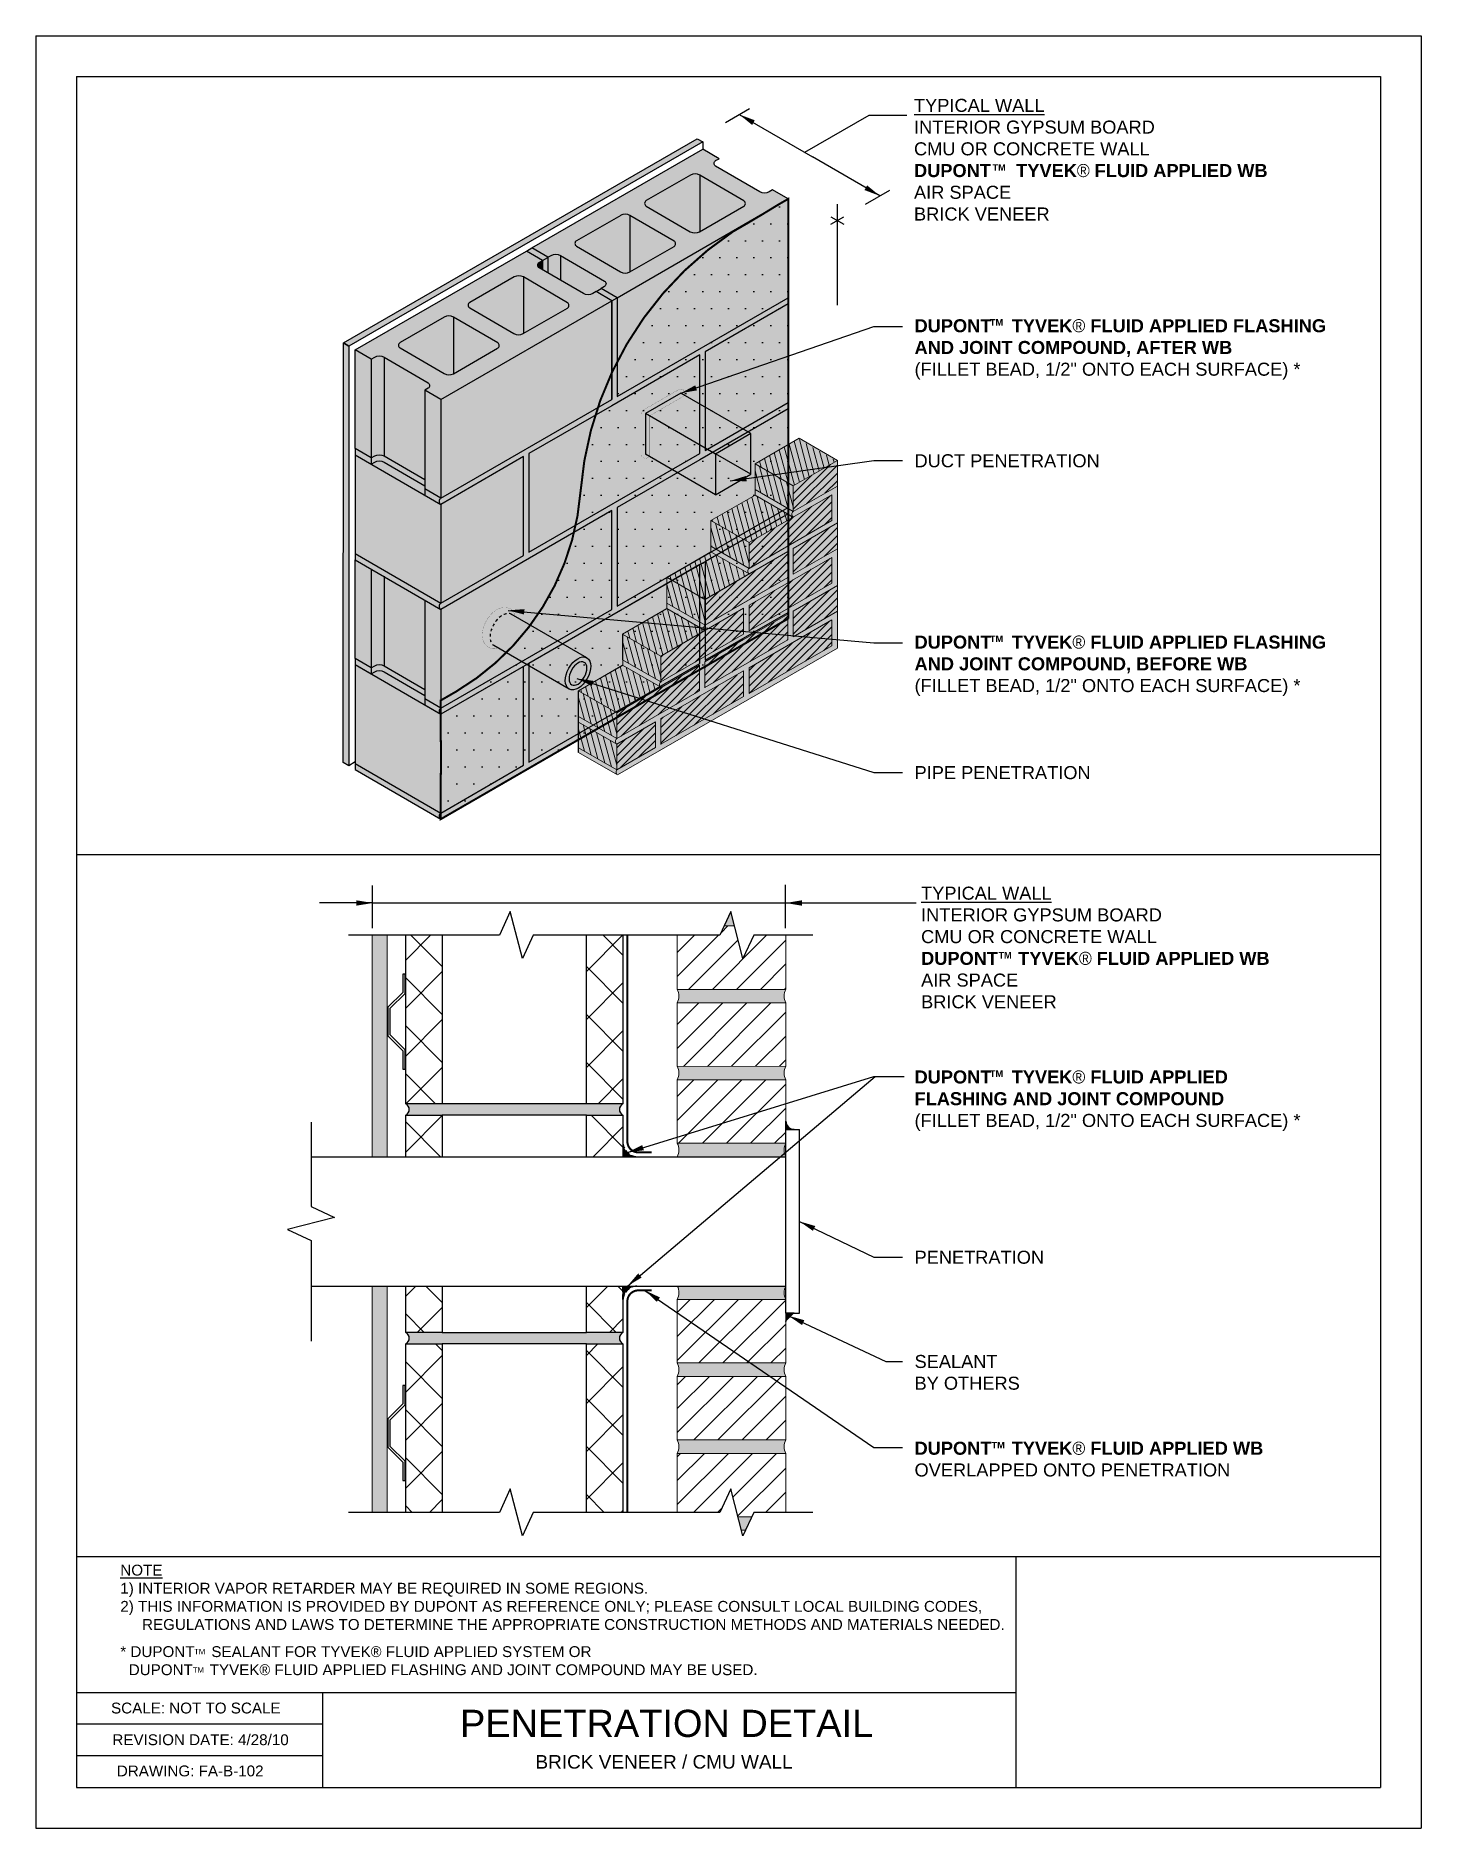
# Model space of a CAD drawing. Extents: x 398.6 to 449.6, y 59.2 to 125.2.
import ezdxf

# ---------------------------------------------------------------- set-up
doc = ezdxf.new("R2010")
doc.units = 0
doc.header["$LTSCALE"] = 1.5
doc.header["$MEASUREMENT"] = 0
doc.linetypes.add('DASHED2', pattern=[0.375, 0.25, -0.125])
for name, color, linetype in [('8x11-ttb$0$B', 5, 'CONTINUOUS'), ('CMU', 250, 'CONTINUOUS'), ('SEALANT', 250, 'CONTINUOUS'), ('STRUCTURE', 250, 'CONTINUOUS'), ('TEXT', 7, 'CONTINUOUS'), ('Tyvek FA Flashing and Joint Treatment', 150, 'DASHED2'), ('Tyvek FA WB', 10, 'DASHED2')]:
    doc.layers.add(name, color=color, linetype=linetype)
doc.layers.add('brick', color=250, linetype='CONTINUOUS', lineweight=5)
doc.layers.add('Gyp Board', color=250, linetype='CONTINUOUS', lineweight=20)
doc.layers.add('grout', color=7, linetype='CONTINUOUS', true_color=0xdedede)
doc.layers.add('VIEWPORT', color=7, linetype='CONTINUOUS', plot=False)
doc.styles.add('DETAILS', font='sanss___.ttf', dxfattribs={"height": 1})
doc.dimstyles.new('TYVEKDETAILS', dxfattribs={"dimscale": 6, "dimtxt": 1.5, "dimasz": 0.1, "dimexe": 0.75, "dimexo": 0.75, "dimgap": 0.75, "dimtad": 0, "dimtih": 1, "dimtoh": 1, "dimdec": 4, "dimzin": 0, "dimdsep": 46, "dimlunit": 4, "dimtxsty": 'DETAILS', "dimcen": 0.0625, "dimadec": 0, "dimazin": 0, "dimtfac": 1, "dimtdec": 4, "dimtofl": 0, "dimtmove": 0, "dimatfit": 3, "dimfxl": 1, "dimfrac": 2, "dimtolj": 1, "dimtzin": 0, "dimarcsym": 0})
pattern_1 = [(45, (-10.05216, 16.68313), (-0.1435869, 0.1435869), [])]
pattern_2 = [(37.5, (-19.46986, -1.122), (-0.009449, 0.28902357), [0, -0.228, 0, -0.255, 0, -0.24375]), (7.5, (-19.46986, -1.122), (0.2654665, 0.4233219), [0, -0.123, 0, -0.2055, 0, -0.07875]), (327.5, (-19.65436, -1.122), (0.46712128, 0.00084886), [0, -0.075, 0, -0.27, 0, -0.3525]), (317.5, (-19.65436, -1.122), (0.450919, 0.13165133), [0, -0.0375, 0, -0.177, 0, -0.2025])]
pattern_3 = [(45, (-19.46986, -1.122), (-0.4419417, 0.4419417), [])]

msp = doc.modelspace()

# ---------------------------------------------------------------- texts
at = {"layer": 'TEXT', "attachment_point": 4, "style": 'DETAILS'}
for s, insert, char_height in [('{\\fArial|b0|i0|c0|p34;\\LTYPICAL WALL\\P}INTERIOR GYPSUM BOARD\\PCMU OR CONCRETE WALL\\P{\\fArial|b1|i0|c0|p34;DUPONT     TYVEK\\fSymbol|b0|i0|c2|p18;â \\fArial|b1|i0|c0|p34;FLUID APPLIED WB}\\P{\\fArial|b0|i0|c0|p34;AIR SPACE\\PBRICK VENEER}', (430.909, 120.6), 0.48), ('{\\fSansSerif|b1|i0|c2|p2;TM}', (433.803, 120.315), 0.24), ('{\\fSansSerif|b1|i0|c2|p2;TM}', (433.706, 114.611), 0.24), ('{\\fSansSerif|b1|i0|c2|p2;TM}', (433.706, 102.959), 0.24), ('{\\fArial|b0|i0|c0|p34;\\LTYPICAL WALL\\P}INTERIOR GYPSUM BOARD\\PCMU OR CONCRETE WALL\\P{\\fArial|b1|i0|c0|p34;DUPONT    TYVEK\\fSymbol|b0|i0|c2|p18;â \\fArial|b1|i0|c0|p34;FLUID APPLIED WB}\\P{\\fArial|b0|i0|c0|p34;AIR SPACE\\PBRICK VENEER}', (431.17, 91.59), 0.48), ('{\\fSansSerif|b1|i0|c2|p2;TM}', (434.019, 91.305), 0.24), ('{\\fSansSerif|b1|i0|c2|p2;TM}', (433.706, 86.948), 0.24), ('{\\fSansSerif|b1|i0|c2|p2;TM}', (433.767, 73.267), 0.24)]:
    msp.add_mtext(s, dxfattribs=dict(at, insert=insert, char_height=char_height))
at = {"layer": 'TEXT', "attachment_point": 1, "style": 'DETAILS'}
for s, insert, char_height, width in [('\\A1;{\\fSansSerif|b1|i0|c2|p2;DUPONT    TYVEK\\A0;\\fSymbol|b0|i0|c2|p18;â\\A1;\\fSansSerif|b1|i0|c2|p2; FLUID APPLIED FLASHING AND JOINT COMPOUND, AFTER WB\\P}(FILLET BEAD, 1/2" ONTO EACH SURFACE) *', (430.929, 114.729), 0.48, 15.3942), ('DUCT PENETRATION', (430.929, 109.757), 0.48, 12.59974), ('\\A1;{\\fSansSerif|b1|i0|c2|p2;DUPONT    TYVEK\\A0;\\fSymbol|b0|i0|c2|p18;â\\A1;\\fSansSerif|b1|i0|c2|p2; FLUID APPLIED FLASHING AND JOINT COMPOUND, BEFORE WB\\P}(FILLET BEAD, 1/2" ONTO EACH SURFACE) *', (430.929, 103.079), 0.48, 15.3942), ('PIPE PENETRATION', (430.929, 98.273), 0.48, 12.59974), ('\\A1;{\\fSansSerif|b1|i0|c2|p2;DUPONT    TYVEK\\A0;\\fSymbol|b0|i0|c2|p18;â\\A1;\\fSansSerif|b1|i0|c2|p2; FLUID APPLIED FLASHING AND JOINT COMPOUND\\P}(FILLET BEAD, 1/2" ONTO EACH SURFACE) *', (430.929, 87.066), 0.48, 13.908), ('PENETRATION', (430.929, 80.427), 0.48, 12.59974), ('SEALANT \\PBY OTHERS', (430.929, 76.589), 0.48, 12.59974), ('\\A1;{\\fSansSerif|b1|i0|c2|p2;DUPONT    TYVEK\\A0;\\fSymbol|b0|i0|c2|p18;â\\A1;\\fSansSerif|b1|i0|c2|p2; FLUID APPLIED WB} OVERLAPPED ONTO PENETRATION', (430.929, 73.394), 0.48, 13.60144), ('{\\LNOTE\\P}1) INTERIOR VAPOR RETARDER MAY BE REQUIRED IN SOME REGIONS.\\P\\pi-0.8,l0.8;2) THIS INFORMATION IS PROVIDED BY DUPONT AS REFERENCE ONLY; PLEASE CONSULT LOCAL BUILDING CODES, REGULATIONS AND LAWS TO DETERMINE THE APPROPRIATE CONSTRUCTION METHODS AND MATERIALS NEEDED.{\\H0.5x;\\P\\P\\pi0,l0;}* DUPONT    SEALANT FOR TYVEK{\\fSymbol|b0|i0|c2|p18;â} FLUID APPLIED SYSTEM OR \\P\\pi-0.4,l0.4;  DUPONT    TYVEK{\\fSymbol|b0|i0|c2|p18;â} FLUID APPLIED FLASHING AND JOINT COMPOUND MAY BE USED.', (401.689, 68.865, 0), 0.4, 32.9497), ('TM', (404.409, 65.767, 0), 0.2, 16.62), ('TM', (404.361, 65.089, 0), 0.2, 16.62), ('\\pi-0.066668,l0.066668,t0.2;SCALE: NOT TO SCALE', (401.348, 63.787), 0.4, 32.52903), ('\\pi5.0546;PENETRATION DETAIL \\P\\pi7.8317;{\\H0.5x;BRICK VENEER / CMU WALL}', (409.141, 63.523), 1, 24.89242), ('\\pi-0.066668,l0.066668,t0.2;DRAWING: FA-B-102', (401.561, 61.471), 0.4, 32.52903)]:
    msp.add_mtext(s, dxfattribs=dict(at, insert=insert, char_height=char_height, width=width))

# ---------------------------------------------------------------- blocks, each defined once
blk = doc.blocks.new('CMU 4')
at = {"layer": 'CMU', "true_color": 0x999999}
h = blk.add_hatch(color=253, dxfattribs=at)
h.paths.add_polyline_path([(-10.695, -5.301), (-12.32, -4.355), (-12.32, -6.432), (-10.696, -5.498, 0.57666)])
h.paths.add_polyline_path([(-8.385, -2.079), (-8.385, -2.992), (-7.539, -3.485, 0.268504), (-7.197, -3.486), (-7.072, -3.414), (-6.888, -3.293), (-6.762, -3.221, 0.57666), (-6.762, -3.024)], flags=17)
h.paths.add_polyline_path([(-4.2, -1.551), (-5.825, -0.605), (-5.825, -2.682), (-4.201, -1.748, 0.57666)], flags=16)
h.paths.add_polyline_path([(0, 0), (-0.577, 0.336), (-0.702, 0.264, -0.268504), (-1.043, 0.265), (-2.671, 1.213, -0.576476), (-2.67, 1.41), (-2.545, 1.482), (-3.142, 1.83), (-9.441, -1.806), (-8.851, -2.15), (-8.727, -2.078, -0.268652), (-8.385, -2.079), (-6.762, -3.024, -0.57666), (-6.762, -3.221), (-6.888, -3.293), (-6.298, -3.636)])
h.paths.add_polyline_path([(-3.594, 0.877), (-5.228, -0.063, 0.576476), (-5.229, -0.26), (-3.603, -1.207, 0.276491), (-3.253, -1.202), (-3.253, 0.877, 0.268652)], flags=16)
h.paths.add_polyline_path([(-4.201, -1.748), (-5.83, -2.685, -0.268504), (-6.171, -2.684), (-7.795, -1.738, -0.576476), (-7.795, -1.541), (-6.167, -0.604, -0.268652), (-5.825, -0.605), (-4.2, -1.551, -0.57666)], flags=16)
h.paths.add_polyline_path([(-13.383, -7.043), (-13.257, -6.971, 0.57666), (-13.257, -6.774), (-14.88, -5.829), (-14.88, -9.465), (-13.383, -10.337)])
h.paths.add_polyline_path([(-13.383, -14.77), (-14.88, -13.898), (-14.88, -17.192), (-13.383, -18.064)])
h.paths.add_polyline_path([(-12.794, -15.114), (-13.383, -14.77), (-13.383, -18.407), (-12.794, -18.75)])
h.paths.add_polyline_path([(-15.347, -13.627), (-15.936, -13.284), (-15.936, -16.92), (-15.347, -17.263)])
h.paths.add_polyline_path([(-15.347, -5.9), (-15.936, -5.556), (-15.936, -9.193), (-15.347, -9.536)])
h.paths.add_polyline_path([(-12.794, -7.386), (-13.383, -7.043), (-13.383, -10.679), (-12.794, -11.023)])
h.paths.add_polyline_path([(-12.794, -11.25), (-15.936, -9.42), (-15.936, -13.056), (-12.794, -14.886)])
edge = h.paths.add_edge_path()
edge.add_line((-9.748, -2.873), (-9.748, -4.953))
edge.add_line((-9.748, -4.953), (-8.127, -4.021))
edge.add_arc((-8.184, -3.922), 0.114, 299.90308, 419.61865)
edge.add_line((-8.126, -3.824), (-9.747, -2.874))
edge.add_arc((-9.919, -3.168), 0.341, 59.61865, 59.78437)
at = {"layer": 'CMU', "true_color": 0xf7f7f7}
h = blk.add_hatch(color=7, dxfattribs=at)
h.paths.add_polyline_path([(-6.495, -3.75), (-7.072, -3.414), (-7.197, -3.486, -0.268504), (-7.539, -3.485), (-9.166, -2.537, -0.576476), (-9.165, -2.34), (-9.04, -2.268), (-9.638, -1.92), (-15.936, -5.556), (-15.347, -5.9), (-15.222, -5.828, -0.268652), (-14.88, -5.829), (-13.257, -6.774, -0.57666), (-13.257, -6.971), (-13.383, -7.043), (-12.794, -7.386)])
h.paths.add_polyline_path([(-12.325, -6.435, -0.268504), (-12.666, -6.434), (-14.29, -5.488, -0.576476), (-14.29, -5.291), (-12.662, -4.354, -0.268652), (-12.32, -4.355), (-10.695, -5.301, -0.57666), (-10.696, -5.498)], flags=16)
h.paths.add_polyline_path([(-11.724, -4.01, -0.576476), (-11.723, -3.813), (-10.09, -2.873, -0.269428), (-9.747, -2.874), (-8.126, -3.824, -0.575697), (-8.127, -4.021), (-9.757, -4.958, -0.268504), (-10.098, -4.957)], flags=16)
h.paths.add_polyline_path([(0, 0), (-0.577, 0.336), (-0.702, 0.264, -0.268504), (-1.043, 0.265), (-2.671, 1.213, -0.576476), (-2.67, 1.41), (-2.545, 1.482), (-3.142, 1.83), (-9.441, -1.806), (-8.851, -2.15), (-8.727, -2.078, -0.268652), (-8.385, -2.079), (-6.762, -3.024, -0.57666), (-6.762, -3.221), (-6.888, -3.293), (-6.298, -3.636)])
h.paths.add_polyline_path([(-6.171, -2.684), (-7.795, -1.738, -0.576476), (-7.795, -1.541), (-6.167, -0.604, -0.268652), (-5.825, -0.605), (-4.2, -1.551, -0.57666), (-4.201, -1.748), (-5.83, -2.685, -0.268504)], flags=16)
h.paths.add_polyline_path([(-5.229, -0.26, -0.576476), (-5.228, -0.063), (-3.594, 0.877, -0.269428), (-3.252, 0.876), (-1.631, -0.074, -0.575697), (-1.632, -0.271), (-3.261, -1.208, -0.268504), (-3.603, -1.207)], flags=16)
at = {"layer": 'CMU'}
h = blk.add_hatch(color=254, dxfattribs=at)
h.paths.add_polyline_path([(-9.748, -2.873, 0.268652), (-10.09, -2.873), (-11.723, -3.813, 0.576476), (-11.724, -4.01), (-10.098, -4.957, 0.276491), (-9.748, -4.952)])
h.paths.add_polyline_path([(-12.32, -4.355, 0.268652), (-12.662, -4.354), (-14.29, -5.291, 0.576476), (-14.29, -5.488), (-12.666, -6.434, 0.272464), (-12.32, -6.432)])
h.paths.add_polyline_path([(-5.825, -0.605, 0.268652), (-6.167, -0.604), (-7.795, -1.541, 0.576476), (-7.795, -1.738), (-6.171, -2.684, 0.272464), (-5.825, -2.682)])
h.paths.add_polyline_path([(-3.253, 0.877, 0.268652), (-3.594, 0.877), (-5.228, -0.063, 0.576476), (-5.229, -0.26), (-3.603, -1.207, 0.276491), (-3.253, -1.202)])
h.paths.add_polyline_path([(-14.88, -5.829, 0.268652), (-15.222, -5.828), (-15.347, -5.9), (-15.347, -9.536), (-15.222, -9.464, -0.268652), (-14.88, -9.465)])
h.paths.add_polyline_path([(-14.88, -13.898), (-15.347, -13.627), (-15.347, -17.263), (-15.222, -17.192, -0.268652), (-14.88, -17.192)])
at = {"layer": 'CMU', "true_color": 0xdedede}
h = blk.add_hatch(color=254, dxfattribs=at)
h.paths.add_polyline_path([(0, -3.636), (0, 0), (-6.298, -3.636), (-6.298, -7.273)])
h.paths.add_polyline_path([(-6.495, -3.75), (-12.794, -7.386), (-12.794, -11.023), (-6.495, -7.386)])
h.paths.add_polyline_path([(-3.248, -9.375), (-3.248, -5.739), (-6.495, -7.614), (-9.546, -9.375), (-9.546, -13.011)])
h.paths.add_polyline_path([(0, -3.864), (-3.051, -5.625), (-3.051, -9.261), (0, -7.5)])
h.paths.add_polyline_path([(0, -7.727), (-3.248, -9.602), (-6.298, -11.364), (-6.298, -15), (0, -11.364)])
h.paths.add_polyline_path([(-6.495, -15.114), (-6.495, -11.477), (-12.794, -15.114), (-12.794, -18.75)])
h.paths.add_polyline_path([(-9.743, -9.489), (-12.794, -11.25), (-12.794, -14.886), (-9.743, -13.125)])
at = {"layer": 'CMU', "true_color": 0x8f8f8f}
h = blk.add_hatch(color=252, dxfattribs=at)
h.paths.add_polyline_path([(-6.888, -3.293), (-6.888, -3.521), (-6.495, -3.75), (-6.298, -3.636)])
h.paths.add_polyline_path([(-6.888, -3.293), (-7.072, -3.414), (-6.888, -3.521)])
h.paths.add_polyline_path([(-8.851, -2.15), (-9.441, -1.806), (-9.441, -2.035), (-9.04, -2.268), (-8.851, -2.159)])
h.paths.add_polyline_path([(-9.441, -1.806), (-9.638, -1.92), (-9.441, -2.035)])
h = blk.add_hatch(color=252, dxfattribs=at)
h.paths.add_polyline_path([(-8.851, -2.159), (-9.04, -2.268), (-9.04, -2.61), (-8.851, -2.72)])
h.paths.add_polyline_path([(-15.936, -13.056), (-15.936, -13.284), (-12.794, -15.114, -0.507813), (-12.794, -14.886)])
at = {"layer": 'CMU'}
h = blk.add_hatch(color=254, dxfattribs=at)
h.paths.add_polyline_path([(-8.385, -2.079, 0.268652), (-8.727, -2.078), (-8.851, -2.15), (-8.851, -2.72), (-8.385, -2.992)])
h.paths.add_polyline_path([(-14.88, -9.692, 0.268652), (-15.222, -9.692), (-15.347, -9.763), (-13.383, -10.907), (-13.383, -10.679), (-13.383, -10.564)])
at = {"layer": 'CMU', "true_color": 0x999999}
for points in [[(-9.04, -2.268), (-9.165, -2.34, 0.576476), (-9.166, -2.537), (-9.04, -2.61)], [(-15.936, -20.784), (-12.794, -22.614), (-12.794, -18.977), (-13.383, -18.634), (-15.936, -17.147)]]:
    blk.add_hatch(color=253, dxfattribs=at).paths.add_polyline_path(points)
at = {"layer": 'CMU', "true_color": 0x8f8f8f}
h = blk.add_hatch(color=252, dxfattribs=at)
h.paths.add_polyline_path([(-6.495, -15.341), (0, -11.591), (0, -11.364), (-6.298, -15), (-6.298, -11.364), (-3.248, -9.602), (0, -7.727), (0, -7.5), (-3.051, -9.261), (-3.051, -5.625), (0, -3.864), (0, -3.636), (-6.298, -7.273), (-6.298, -3.636), (-6.495, -3.75), (-6.495, -7.386), (-12.794, -11.023, 0.507813), (-12.794, -11.25), (-9.743, -9.489), (-9.743, -13.125), (-12.794, -14.886, 0.507813), (-12.794, -15.114), (-6.495, -11.477), (-6.495, -15.114), (-12.794, -18.75, 0.507813), (-12.794, -18.977)])
h.paths.add_polyline_path([(-9.546, -13.011), (-9.546, -9.375), (-6.495, -7.614), (-3.248, -5.739), (-3.248, -9.375)], flags=16)
h = blk.add_hatch(color=252, dxfattribs=at)
h.paths.add_polyline_path([(-13.383, -18.407), (-13.383, -18.634), (-12.768, -18.992, -0.574844), (-12.794, -18.75)])
h.paths.add_polyline_path([(-14.88, -17.192, 0.268652), (-15.222, -17.192), (-15.347, -17.263), (-15.347, -17.482), (-15.222, -17.411, -0.268652), (-14.88, -17.411), (-13.383, -18.284), (-13.383, -18.064)])
h.paths.add_polyline_path([(-15.347, -17.263), (-15.936, -16.92), (-15.936, -17.147), (-15.347, -17.49)])
h.paths.add_polyline_path([(-15.347, -9.763), (-15.347, -9.536), (-15.936, -9.193), (-15.936, -9.42)])
h.paths.add_polyline_path([(-14.88, -9.692), (-13.383, -10.564), (-13.383, -10.337), (-14.88, -9.465, 0.268652), (-15.222, -9.464), (-15.347, -9.536), (-15.347, -9.763), (-15.222, -9.692, -0.268652)])
h.paths.add_polyline_path([(-13.383, -10.679), (-13.383, -10.907), (-12.768, -11.265, -0.574844), (-12.794, -11.023)])
at = {"layer": 'CMU', "true_color": 0xdedede}
h = blk.add_hatch(color=254, dxfattribs=at)
h.paths.add_polyline_path([(0, -15.227), (0, -11.591), (-3.051, -13.352), (-3.051, -16.989)])
h.paths.add_polyline_path([(-3.248, -17.102), (-3.248, -13.466), (-6.495, -15.341), (-9.546, -17.102), (-9.546, -20.739)])
h.paths.add_polyline_path([(-9.743, -17.216), (-12.794, -18.977), (-12.794, -22.614), (-9.743, -20.852)])
h.paths.add_polyline_path([(-14.88, -17.411, 0.268652), (-15.222, -17.411), (-15.347, -17.482), (-15.347, -17.49), (-13.383, -18.634), (-13.383, -18.407), (-13.383, -18.284)])
at = {"layer": 'CMU', "true_color": 0x8f8f8f}
h = blk.add_hatch(color=252, dxfattribs=at)
h.paths.add_polyline_path([(-6.298, -19.091), (-3.248, -17.33), (0, -15.455), (0, -15.227), (-3.051, -16.989), (-3.051, -13.352), (-3.248, -13.466), (-3.248, -17.102), (-9.546, -20.739), (-9.546, -17.102), (-9.743, -17.216), (-9.743, -20.852), (-12.794, -22.614, 0.507813), (-12.794, -22.841)])
h.paths.add_polyline_path([(-12.794, -22.841, -0.507813), (-12.794, -22.614), (-15.936, -20.784), (-15.936, -21.011)])
at = {"layer": 'CMU'}
for p, q in [((-9.441, -1.806), (-3.142, 1.83)), ((-2.545, 1.482), (-3.142, 1.83)), ((-3.594, 0.877), (-5.228, -0.063)), ((-1.631, -0.074), (-3.252, 0.876)), ((-6.298, -3.636), (0, 0)), ((0, 0), (-0.577, 0.336)), ((-6.167, -0.604), (-7.795, -1.541)), ((-4.2, -1.551), (-5.825, -0.605)), ((-5.229, -0.26), (-3.603, -1.207)), ((-3.261, -1.208), (-1.632, -0.271)), ((-15.936, -5.556), (-9.638, -1.92)), ((-9.04, -2.268), (-9.638, -1.92)), ((-8.851, -2.15), (-9.441, -1.806)), ((-7.795, -1.738), (-6.171, -2.684)), ((-5.83, -2.685), (-4.201, -1.748)), ((-10.09, -2.873), (-11.723, -3.813)), ((-8.126, -3.824), (-9.747, -2.874)), ((-6.298, -3.636), (-6.888, -3.293)), ((-12.794, -7.386), (-6.495, -3.75)), ((-6.495, -3.75), (-7.072, -3.414)), ((-6.495, -3.75), (-6.298, -3.636)), ((-6.495, -7.386), (-6.495, -3.75)), ((-6.298, -7.273), (0, -3.636)), ((-6.298, -3.636), (-6.298, -7.273)), ((-6.298, -7.273), (0, -3.636)), ((0, -3.864), (-3.051, -5.625)), ((-12.662, -4.354), (-14.29, -5.291)), ((-10.695, -5.301), (-12.32, -4.355)), ((-11.724, -4.01), (-10.098, -4.957)), ((-9.757, -4.958), (-8.127, -4.021)), ((-15.347, -5.9), (-15.936, -5.556)), ((-14.29, -5.488), (-12.666, -6.434)), ((-12.325, -6.435), (-10.696, -5.498)), ((-3.248, -5.739), (-6.495, -7.614)), ((-3.248, -9.375), (-3.248, -5.739)), ((-3.051, -5.625), (-3.051, -9.261)), ((-12.794, -7.386), (-13.383, -7.043)), ((-12.794, -11.023), (-6.495, -7.386)), ((0, -7.727), (-3.248, -9.602)), ((-3.051, -9.261), (0, -7.5)), ((-15.347, -9.536), (-15.936, -9.193)), ((-9.743, -13.125), (-9.743, -9.489)), ((-9.546, -9.375), (-9.546, -13.011)), ((-9.546, -13.011), (-3.248, -9.375)), ((-3.248, -9.602), (-6.298, -11.364)), ((-12.794, -11.023), (-13.383, -10.679)), ((-6.495, -11.477), (-12.794, -15.114)), ((-6.495, -15.114), (-6.495, -11.477)), ((0, -11.591), (-6.495, -15.341)), ((-6.298, -11.364), (-6.298, -15)), ((-6.298, -15), (0, -11.364)), ((0, -11.591), (-3.051, -13.352)), ((0, -11.364), (0, -11.591)), ((-12.794, -14.886), (-9.743, -13.125)), ((-3.248, -13.466), (-6.495, -15.341)), ((-3.248, -17.102), (-3.248, -13.466)), ((-3.051, -13.352), (-3.051, -16.989)), ((-12.794, -18.75), (-6.495, -15.114)), ((-6.495, -15.341), (-12.794, -18.977)), ((0, -15.455), (-3.248, -17.33)), ((-3.051, -16.989), (0, -15.227)), ((-15.347, -17.263), (-15.936, -16.92)), ((-9.546, -17.102), (-9.546, -20.739)), ((-9.546, -20.739), (-3.248, -17.102)), ((-9.743, -20.852), (-9.743, -17.216)), ((-3.248, -17.33), (-6.298, -19.091)), ((-12.794, -18.75), (-13.383, -18.407)), ((-6.298, -19.091), (-12.794, -22.841)), ((-12.794, -22.614), (-9.743, -20.852))]:
    blk.add_line(p, q, dxfattribs=at)
for points in [[(-0.577, 0.336), (-0.702, 0.264, -0.268504), (-1.043, 0.265), (-2.671, 1.213, -0.576476), (-2.67, 1.41), (-2.545, 1.482)], [(-7.072, -3.414), (-7.197, -3.486, -0.268504), (-7.539, -3.485), (-9.166, -2.537, -0.576476), (-9.165, -2.34), (-9.04, -2.268)], [(-8.851, -2.15), (-8.727, -2.078, -0.268652), (-8.385, -2.079), (-6.762, -3.024, -0.57666), (-6.762, -3.221), (-6.888, -3.293)], [(-15.347, -5.9), (-15.222, -5.828, -0.268652), (-14.88, -5.829), (-13.257, -6.774, -0.57666), (-13.257, -6.971), (-13.383, -7.043)], [(-15.347, -9.536), (-15.222, -9.464, -0.268652), (-14.88, -9.465), (-13.383, -10.337)], [(-15.347, -9.763), (-15.222, -9.692, -0.268652), (-14.88, -9.692), (-13.383, -10.564)], [(-15.347, -17.263), (-15.222, -17.192, -0.268652), (-14.88, -17.192), (-13.383, -18.064)], [(-15.347, -17.482), (-15.222, -17.411, -0.268652), (-14.88, -17.411), (-13.383, -18.284)]]:
    blk.add_lwpolyline(points, format="xyb", dxfattribs=at)
for points in [[(-3.253, 0.877), (-3.253, -1.203)], [(-6.298, -3.636), (0, 0)], [(0, 0), (0, -3.636)], [(-5.825, -0.605), (-5.825, -2.682)], [(-9.638, -1.92), (-9.441, -1.806)], [(-9.04, -2.268), (-8.851, -2.159)], [(-9.04, -2.268), (-9.04, -2.61)], [(-8.851, -2.15), (-8.851, -2.72)], [(-8.385, -2.079), (-8.385, -2.992)], [(-9.748, -2.873), (-9.748, -4.953)], [(-7.072, -3.414), (-6.888, -3.293)], [(-6.495, -3.75), (-6.495, -7.386)], [(-6.298, -3.636), (-6.298, -7.273)], [(0, -3.636), (0, -11.591)], [(-12.32, -4.355), (-12.32, -6.432)], [(-15.936, -9.193), (-15.936, -5.556)], [(-15.347, -5.9), (-15.347, -9.536)], [(-14.88, -5.829), (-14.88, -9.465)], [(-13.383, -7.043), (-13.383, -10.679)], [(-12.794, -7.386), (-12.794, -11.023)], [(-6.495, -7.614), (-9.546, -9.375)], [(-15.936, -9.193), (-15.936, -13.284)], [(-15.936, -9.42), (-12.794, -11.25)], [(-15.347, -9.536), (-15.347, -9.763)], [(-9.743, -9.489), (-12.794, -11.25)], [(-13.383, -10.679), (-13.383, -10.907)], [(-12.794, -11.25), (-12.794, -14.886)], [(0, -11.364), (0, -15.455)], [(-15.936, -13.056), (-12.794, -14.886)], [(-15.936, -13.284), (-12.794, -15.114)], [(-15.936, -16.92), (-15.936, -13.284)], [(-15.347, -13.627), (-15.347, -17.263)], [(-14.88, -13.886), (-14.88, -17.192)], [(-13.383, -14.77), (-13.383, -18.407)], [(-12.794, -15.114), (-12.794, -18.75)], [(-12.794, -15.114), (-12.794, -18.75)], [(-6.495, -15.341), (-9.546, -17.102)], [(-15.936, -16.92), (-15.936, -21.011)], [(-15.936, -16.92), (-15.936, -17.147)], [(-15.936, -17.147), (-12.794, -18.977)], [(-15.936, -17.147), (-15.347, -17.49)], [(-15.347, -17.263), (-15.347, -17.49)], [(-9.743, -17.216), (-12.794, -18.977)], [(-13.383, -18.407), (-13.383, -18.634)], [(-13.383, -18.634), (-12.794, -18.977)], [(-12.794, -18.977), (-12.794, -22.614)], [(-15.936, -20.784), (-12.794, -22.614)], [(-15.936, -21.011), (-12.794, -22.841)]]:
    blk.add_lwpolyline(points, dxfattribs=at)
for centre, radius, start, end in [((-3.424, 0.582), 0.341, 59.61865, 119.93468), ((-5.997, -0.899), 0.341, 59.78437, 119.93468), ((-5.171, -0.162), 0.114, 119.93468, 239.78437), ((-1.689, -0.172), 0.114, 299.90308, 59.61865), ((-3.431, -0.912), 0.341, 239.78437, 299.90308), ((-7.738, -1.64), 0.114, 119.93468, 239.78437), ((-4.257, -1.649), 0.114, 299.90308, 59.78437), ((-9.919, -3.168), 0.341, 59.61865, 119.93468), ((-6, -2.389), 0.341, 239.78437, 299.90308), ((-11.667, -3.912), 0.114, 119.93468, 239.78437), ((-8.184, -3.922), 0.114, 299.90308, 59.61865), ((-12.492, -4.649), 0.341, 59.78437, 119.93468), ((-9.927, -4.662), 0.341, 239.78437, 299.90308), ((-14.233, -5.39), 0.114, 119.93468, 239.78437), ((-10.752, -5.399), 0.114, 299.90308, 59.78437), ((-12.495, -6.139), 0.341, 239.78437, 299.90308), ((-12.711, -11.136), 0.141, 126.1559, 233.8441), ((-12.711, -15), 0.141, 126.1559, 233.8441), ((-12.711, -18.864), 0.141, 126.1559, 233.8441), ((-12.711, -22.727), 0.141, 126.1559, 233.8441)]:
    blk.add_arc(centre, radius, start, end, dxfattribs=at)
blk = doc.blocks.new('brick 1')
at = {"layer": 'brick'}
blk.add_hatch(color=15, dxfattribs=at).paths.add_polyline_path([(-9.529, -3.842), (-9.527, -1.574), (-7.902, -0.639), (-7.902, 0.511), (-6.278, 1.448), (-6.28, 2.604), (-4.656, 3.539), (-4.656, 4.693), (-3.029, 5.632), (-3.031, 6.784), (-1.407, 7.722), (0, 6.91), (0, 0), (-8.092, -4.672)])
h = blk.add_hatch(dxfattribs=at)
h.set_pattern_fill('ANSI31', color=256, scale=1.6245, angle=60, style=0)
h.set_pattern_definition([(105, (-10.08827, 16.66229), (-0.1961433, -0.0525564), [])])
h.paths.add_polyline_path([(-0.036, 6.889), (-1.443, 7.702), (-3.026, 6.788), (-1.619, 5.976)])
h = blk.add_hatch(dxfattribs=at)
h.set_pattern_fill('ANSI31', color=256, scale=1.6245, angle=60, style=0)
h.set_pattern_definition([(105, (-168.14683, 0.67638), (-0.19614331, -0.05255644), [])])
h.paths.add_polyline_path([(-1.625, 5.972), (-3.031, 6.784), (-3.031, 5.837), (-1.625, 5.025)])
h = blk.add_hatch(dxfattribs=at)
h.set_pattern_fill('ANSI31', color=256, scale=1.6245, style=0)
h.set_pattern_definition(pattern_1)
h.paths.add_polyline_path([(0, 5.963), (0, 6.91), (-1.625, 5.972), (-1.625, 5.025)])
h = blk.add_hatch(dxfattribs=at)
h.set_pattern_fill('ANSI31', color=256, scale=1.6245, angle=60, style=0)
h.set_pattern_definition([(105, (-10.09523, 16.65819), (-0.1961433, -0.0525564), [])])
h.paths.add_polyline_path([(-1.626, 4.818), (-3.033, 5.63), (-4.657, 4.692), (-3.25, 3.88)])
h = blk.add_hatch(dxfattribs=at)
h.set_pattern_fill('ANSI31', color=256, scale=1.6245, style=0)
h.set_pattern_definition(pattern_1)
h.paths.add_polyline_path([(-0.203, 4.692), (-0.203, 5.639), (-3.249, 3.881), (-3.249, 2.933)])
h = blk.add_hatch(dxfattribs=at)
h.set_pattern_fill('ANSI31', color=256, scale=1.6245, angle=60, style=0)
h.set_pattern_definition([(105, (-169.77133, -1.41522), (-0.19614331, -0.05255644), [])])
h.paths.add_polyline_path([(-3.249, 3.881), (-4.656, 4.693), (-4.656, 3.745), (-3.249, 2.933)])
h = blk.add_hatch(dxfattribs=at)
h.set_pattern_fill('ANSI31', color=256, scale=1.6245, style=0)
h.set_pattern_definition(pattern_1)
h.paths.add_polyline_path([(0, 3.658), (0, 4.606), (-1.625, 3.668), (-1.625, 2.72)])
h = blk.add_hatch(dxfattribs=at)
h.set_pattern_fill('ANSI31', color=256, scale=1.6245, angle=60, style=0)
h.set_pattern_definition([(105, (-10.09606, 16.66079), (-0.1961433, -0.0525564), [])])
h.paths.add_polyline_path([(-3.251, 2.732), (-4.658, 3.544), (-6.282, 2.606), (-4.876, 1.794)])
h = blk.add_hatch(dxfattribs=at)
h.set_pattern_fill('ANSI31', color=256, scale=1.6245, style=0)
h.set_pattern_definition(pattern_1)
h.paths.add_polyline_path([(-1.828, 2.603), (-1.828, 3.551), (-4.874, 1.792), (-4.874, 0.844)])
h = blk.add_hatch(dxfattribs=at)
h.set_pattern_fill('ANSI31', color=256, scale=1.6245, style=0)
h.set_pattern_definition(pattern_1)
h.paths.add_polyline_path([(-0.203, 2.39), (-0.203, 3.338), (-3.249, 1.579), (-3.249, 0.632)])
h = blk.add_hatch(dxfattribs=at)
h.set_pattern_fill('ANSI31', color=256, scale=1.6245, angle=60, style=0)
h.set_pattern_definition([(105, (-171.39583, -3.50681), (-0.19614331, -0.05255644), [])])
h.paths.add_polyline_path([(-4.874, 1.789), (-6.28, 2.601), (-6.28, 1.654), (-4.874, 0.841)])
h = blk.add_hatch(dxfattribs=at)
h.set_pattern_fill('ANSI31', color=256, scale=1.6245, style=0)
h.set_pattern_definition(pattern_1)
h.paths.add_polyline_path([(0, 1.354), (0, 2.301), (-1.625, 1.363), (-1.625, 0.416)])
h = blk.add_hatch(dxfattribs=at)
h.set_pattern_fill('ANSI31', color=256, scale=1.6245, angle=60, style=0)
h.set_pattern_definition([(105, (-10.09502, 16.66131), (-0.1961433, -0.0525564), [])])
h.paths.add_polyline_path([(-4.875, 0.641), (-6.281, 1.453), (-7.906, 0.515), (-6.499, -0.297)])
h = blk.add_hatch(dxfattribs=at)
h.set_pattern_fill('ANSI31', color=256, scale=1.6245, style=0)
h.set_pattern_definition(pattern_1)
h.paths.add_polyline_path([(-3.452, 0.514), (-3.452, 1.462), (-6.498, -0.297), (-6.498, -1.244)])
h = blk.add_hatch(dxfattribs=at)
h.set_pattern_fill('ANSI31', color=256, scale=1.6245, style=0)
h.set_pattern_definition(pattern_1)
h.paths.add_polyline_path([(-1.828, 0.299), (-1.828, 1.246), (-4.874, -0.512), (-4.874, -1.46)])
h = blk.add_hatch(dxfattribs=at)
h.set_pattern_fill('ANSI31', color=256, scale=1.6245, style=0)
h.set_pattern_definition(pattern_1)
h.paths.add_polyline_path([(-0.203, 0.086), (-0.203, 1.033), (-3.249, -0.725), (-3.249, -1.673)])
h = blk.add_hatch(dxfattribs=at)
h.set_pattern_fill('ANSI31', color=256, scale=1.6245, angle=60, style=0)
h.set_pattern_definition([(105, (-173.02033, -5.5954), (-0.19614331, -0.05255644), [])])
h.paths.add_polyline_path([(-6.498, -0.3), (-7.905, 0.513), (-7.905, -0.435), (-6.498, -1.247)])
h = blk.add_hatch(dxfattribs=at)
h.set_pattern_fill('ANSI31', color=256, scale=1.6245, angle=60, style=0)
h.set_pattern_definition([(105, (-10.0929, 16.66321), (-0.1961433, -0.0525564), [])])
h.paths.add_polyline_path([(-6.494, -1.444), (-7.901, -0.632), (-9.526, -1.57), (-8.119, -2.382)])
h = blk.add_hatch(dxfattribs=at)
h.set_pattern_fill('ANSI31', color=256, scale=1.6245, style=0)
h.set_pattern_definition(pattern_1)
h.paths.add_polyline_path([(-5.077, -1.574), (-5.077, -0.627), (-8.123, -2.385), (-8.123, -3.333)])
h = blk.add_hatch(dxfattribs=at)
h.set_pattern_fill('ANSI31', color=256, scale=1.6245, style=0)
h.set_pattern_definition(pattern_1)
h.paths.add_polyline_path([(-3.452, -1.79), (-3.452, -0.842), (-6.498, -2.601), (-6.498, -3.549)])
h = blk.add_hatch(dxfattribs=at)
h.set_pattern_fill('ANSI31', color=256, scale=1.6245, angle=60, style=0)
h.set_pattern_definition([(105, (-174.64483, -7.684), (-0.19614331, -0.05255644), [])])
h.paths.add_polyline_path([(-8.123, -2.388), (-9.529, -1.576), (-9.529, -2.524), (-8.123, -3.336)])
h = blk.add_hatch(dxfattribs=at)
h.set_pattern_fill('ANSI31', color=256, scale=1.6245, angle=60, style=0)
h.set_pattern_definition([(105, (-174.64743, -8.83319), (-0.19614331, -0.05255644), [])])
h.paths.add_polyline_path([(-8.125, -3.537), (-9.532, -2.725), (-9.532, -3.673), (-8.125, -4.485)])
h = blk.add_hatch(dxfattribs=at)
h.set_pattern_fill('ANSI31', color=256, scale=1.6245, style=0)
h.set_pattern_definition([(45, (13.91972, -44.0514), (-0.1435869, 0.1435869), [])])
h.paths.add_polyline_path([(-6.701, -3.666), (-8.123, -4.486), (-8.123, -3.539), (-6.701, -2.718)])
at = {"layer": 'grout'}
h = blk.add_hatch(color=256, dxfattribs=at)
h.paths.add_polyline_path([(-3.031, 5.837), (-3.031, 5.634), (-1.622, 4.82), (-1.625, 5.025)], flags=17)
edge = h.paths.add_edge_path()
edge.add_line((-0.203, 5.639), (-0.203, 4.692))
edge.add_line((-0.203, 4.692), (-3.249, 2.933))
edge.add_arc((-3.175, 2.831), 0.126, 126.19085, 226.83074)
edge.add_line((-3.261, 2.74), (-3.246, 2.731))
edge.add_line((-3.246, 2.731), (-1.828, 3.551))
edge.add_line((-1.828, 3.551), (-1.828, 3.548))
edge.add_line((-1.828, 3.548), (-1.825, 3.549))
edge.add_line((-1.825, 3.549), (-1.825, 2.601))
edge.add_line((-1.825, 2.601), (-1.826, 2.601))
edge.add_line((-1.826, 2.601), (-1.726, 2.459))
edge.add_line((-1.726, 2.459), (-1.625, 2.72))
edge.add_line((-1.625, 2.72), (-1.625, 3.668))
edge.add_line((-1.625, 3.668), (0, 4.606))
edge.add_line((0, 4.606), (0, 5.791))
edge.add_arc((13.099, 5.877), 13.099, 179.62541, 180.37459, ccw=False)
edge.add_line((0, 5.963), (-1.625, 5.025))
edge.add_line((-1.625, 5.025), (-1.622, 4.82))
edge.add_line((-1.622, 4.82), (-3.249, 3.881))
edge.add_line((-3.249, 3.881), (-0.203, 5.639))
for points in [[(-4.656, 3.745), (-4.656, 3.542), (-4.653, 3.541), (-3.261, 2.74, -0.469711), (-3.249, 2.933)], [(0, 3.658), (-1.625, 2.72), (-1.726, 2.459), (-0.203, 3.338), (-0.203, 2.39), (-1.634, 1.564), (-1.625, 1.363), (0, 2.301)], [(-3.452, 0.514), (-3.249, 0.632), (-3.249, 1.579), (-1.726, 2.459), (-1.828, 2.603), (-4.874, 0.844, 0.507429), (-4.874, 0.641), (-3.452, 1.462)], [(-6.498, -1.244, 0.55279), (-6.49, -1.445), (-5.077, -0.63), (-5.077, -1.577), (-4.874, -1.46), (-4.874, -0.512), (-1.828, 1.246), (-1.828, 0.299), (-1.625, 0.416), (-1.625, 1.363), (-1.634, 1.564), (-3.249, 0.632), (-3.452, 0.514)], [(-6.278, 1.657), (-6.278, 1.452), (-4.874, 0.641, -0.507429), (-4.874, 0.844), (-4.874, 0.844)], [(-9.529, -3.672), (-9.529, -3.842), (-8.092, -4.672, -0.507429), (-8.092, -4.469), (-8.123, -4.486)]]:
    blk.add_hatch(color=256, dxfattribs=at).paths.add_polyline_path(points)
h = blk.add_hatch(color=256, dxfattribs=at)
h.paths.add_polyline_path([(-4.874, -1.46), (-5.077, -1.577), (-6.507, -2.403), (-6.498, -2.601), (-3.452, -0.842), (-3.452, -1.79), (-6.498, -3.549), (-6.498, -3.752), (0, 0), (0, 0.203), (0, 1.151), (-0.009, 1.349), (-1.625, 0.416), (-1.828, 0.299)])
h.paths.add_polyline_path([(-0.203, 1.033), (-0.203, 0.086), (-3.249, -1.673), (-3.249, -0.725)], flags=16)
h = blk.add_hatch(color=256, dxfattribs=at)
h.paths.add_polyline_path([(-7.902, -0.434), (-7.902, -0.636), (-6.498, -1.447), (-6.492, -1.444, -0.536838), (-6.5, -1.246)])
h.paths.add_polyline_path([(-6.701, -2.718), (-6.701, -3.666), (-8.092, -4.469, 0.507429), (-8.092, -4.672), (-6.498, -3.752), (-6.498, -3.549), (-6.498, -2.601), (-6.507, -2.403), (-8.123, -3.336), (-8.123, -3.334), (-9.529, -2.52), (-9.529, -2.727), (-8.123, -3.539)])
at = {"layer": 'brick'}
blk.add_lwpolyline([(-9.529, -3.842), (-9.527, -1.574), (-7.902, -0.639), (-7.902, 0.511), (-6.278, 1.448), (-6.28, 2.604), (-4.656, 3.539), (-4.656, 4.693), (-3.029, 5.632), (-3.031, 6.784), (-1.407, 7.722), (0, 6.91), (0, 0), (-8.092, -4.672)], close=True, dxfattribs=at)
for points in [[(-3.031, 6.784), (-1.407, 7.722)], [(-1.407, 7.722), (0, 6.91), (-1.625, 5.972), (-3.031, 6.784), (-1.407, 7.722)], [(0, 6.91), (-1.407, 7.722)], [(-1.625, 5.972), (-3.031, 6.784)], [(-3.031, 6.784), (-3.031, 5.839), (-1.625, 5.025), (-1.625, 5.972)], [(-1.625, 5.972), (0, 6.91)], [(0, 6.91), (-1.625, 5.972)], [(0, 6.91), (0, 0)], [(-1.625, 5.972), (-1.625, 5.025), (0, 5.963)], [(-1.625, 5.025), (0, 5.963)], [(-3.031, 5.631), (-1.622, 4.82), (-3.249, 3.881), (-4.656, 4.693), (-3.031, 5.631)], [(-3.249, 3.881), (-0.203, 5.639)], [(-0.203, 5.639), (-0.203, 4.692), (-3.249, 2.933), (-3.249, 3.881), (-0.203, 5.639)], [(-1.625, 5.025), (-3.031, 5.837)], [(-1.622, 4.82), (-3.031, 5.634)], [(-0.203, 5.639), (-0.203, 4.692)], [(0, 4.809), (0, 4.809), (0, 5.756)], [(-3.249, 3.881), (-4.656, 4.693)], [(-4.656, 4.693), (-4.656, 3.747), (-3.249, 2.933)], [(-4.656, 4.693), (-4.656, 3.539)], [(-3.249, 2.933), (-0.203, 4.692)], [(-1.625, 3.668), (0, 4.606)], [(0, 3.658), (-1.625, 2.72), (-1.625, 3.668), (0, 4.606)], [(-4.653, 3.541), (-3.246, 2.731), (-4.871, 1.791), (-6.278, 2.603), (-4.653, 3.541)], [(-4.874, 1.792), (-1.828, 3.551)], [(-1.825, 3.549), (-1.825, 2.601), (-4.871, 0.843), (-4.871, 1.791), (-1.825, 3.549)], [(-3.249, 2.933), (-4.656, 3.745)], [(-3.249, 2.73), (-4.656, 3.542)], [(-3.249, 3.881), (-3.249, 2.933)], [(-0.203, 3.338), (-0.203, 2.39), (-3.249, 0.632), (-3.249, 1.579), (-0.203, 3.338)], [(-3.249, 1.579), (-0.203, 3.338)], [(-1.828, 3.551), (-1.828, 2.603)], [(-1.625, 3.668), (-1.625, 2.72)], [(-1.625, 2.72), (0, 3.658)], [(-0.203, 3.338), (-0.203, 2.39)], [(-4.874, 1.792), (-6.28, 2.604)], [(-6.278, 2.603), (-6.278, 1.657), (-4.871, 0.843)], [(-4.874, 0.844), (-1.828, 2.603)], [(-3.249, 0.632), (-0.203, 2.39)], [(-1.625, 1.363), (0, 2.301)], [(0, 1.354), (-1.625, 0.416), (-1.625, 1.363), (0, 2.301)], [(-6.28, 1.451), (-4.874, 0.641), (-6.498, -0.3), (-7.905, 0.513), (-6.28, 1.451)], [(-3.452, 1.462), (-3.452, 0.514), (-6.498, -1.244), (-6.498, -0.297), (-3.452, 1.462)], [(-4.874, 0.641), (-6.28, 1.454)], [(-4.874, 1.792), (-4.874, 0.844)], [(-3.452, 1.462), (-3.452, 0.514)], [(-3.249, 1.579), (-3.249, 0.632)], [(-1.625, 1.366), (-1.625, 0.416)], [(-4.874, -0.512), (-1.828, 1.246)], [(-1.828, 1.249), (-1.828, 0.302), (-4.874, -1.457), (-4.874, -0.509), (-1.828, 1.249)], [(-0.203, 1.033), (-0.203, 0.086), (-3.249, -1.673), (-3.249, -0.725), (-0.203, 1.033)], [(-1.828, 1.249), (-1.828, 0.299)], [(-0.203, 1.033), (-0.203, 0.086)], [(0, 0.203), (0, 1.151)], [(-8.092, -4.672), (0, 0)], [(-6.498, -0.297), (-7.905, 0.516)], [(-7.905, 0.513), (-7.905, -0.433), (-6.498, -1.247)], [(-6.498, -1.244), (-3.452, 0.514)], [(-4.874, -0.512), (-3.452, 0.311)], [(-7.905, -0.635), (-9.527, -1.574), (-8.123, -2.385), (-6.498, -1.447), (-7.905, -0.635)], [(-6.498, -1.244), (-7.905, -0.432)], [(-6.498, -1.447), (-7.905, -0.635)], [(-6.498, -0.297), (-6.498, -1.244)], [(-6.498, -0.297), (-6.498, -1.244)], [(-6.492, -1.45), (-5.077, -0.63)], [(-5.077, -0.63), (-5.077, -1.577)], [(-4.874, -0.509), (-4.874, -1.46)], [(-3.452, -0.839), (-3.452, -1.787), (-6.498, -3.546), (-6.498, -2.598), (-3.452, -0.839)], [(-6.498, -2.601), (-3.452, -0.842)], [(-6.498, -2.601), (-3.452, -0.842)], [(-3.249, -0.725), (-3.249, -1.673)], [(-3.249, -0.725), (-3.249, -1.673)], [(-9.529, -1.573), (-9.529, -3.842)], [(-8.123, -3.336), (-5.077, -1.577)], [(-8.123, -2.385), (-8.123, -3.336), (-9.528, -2.52)], [(-6.498, -2.601), (-6.498, -3.549)], [(-9.529, -2.727), (-9.529, -3.672), (-8.123, -4.486)], [(-8.123, -3.539), (-9.529, -2.727)], [(-6.701, -3.666), (-8.123, -4.486), (-8.123, -3.539), (-6.701, -2.718), (-6.701, -3.666)], [(-8.092, -4.672), (-9.529, -3.842)]]:
    blk.add_lwpolyline(points, dxfattribs=at)
for points in [[(0, 5.963, 0.006574), (0, 5.791, 0.617093)], [(-1.625, 5.028, 0.544614), (-1.619, 4.828)], [(-3.249, 2.936, 0.544614), (-3.243, 2.736)], [(-4.871, 0.846, 0.544614), (-4.865, 0.646)], [(-6.498, -1.244, 0.544614), (-6.492, -1.444)], [(-8.123, -3.333, 0.544614), (-8.117, -3.533)], [(-8.092, -4.469, 0.507429), (-8.092, -4.672)]]:
    blk.add_lwpolyline(points, format="xyb", dxfattribs=at)
blk = doc.blocks.new('Revsion Date')
at = {"layer": 'TEXT', "insert": (0, 0.203, 0), "char_height": 0.2, "width": 16.26452, "attachment_point": 1, "style": 'DETAILS'}
blk.add_mtext('\\pi-0.033334,l0.033334,t0.1;REVISION DATE: 4/28/10', dxfattribs=at)

# ---------------------------------------------------------------- hatches: boundary and pattern name
at = {"layer": 'brick'}
h = msp.add_hatch(dxfattribs=at)
h.set_pattern_fill('AR-SAND', color=256, scale=0.15, style=0)
h.set_pattern_definition(pattern_2)
h.paths.add_polyline_path([(424.178, 92.884), (424.152, 92.884), (423.922, 92.385), (424.306, 92.385)])
h.paths.add_polyline_path([(426.19, 89.552, -0.270406), (426.192, 90.052), (422.19, 90.05, -0.268745), (422.19, 89.552)])
h.paths.add_polyline_path([(426.19, 86.719, -0.270406), (426.192, 87.219), (422.19, 87.216, -0.268745), (422.19, 86.719)])
h.paths.add_polyline_path([(422.196, 84.383, -0.257205), (422.19, 83.887), (426.19, 83.887, -0.269576), (426.191, 84.385)])
h.paths.add_polyline_path([(426.19, 78.63, -0.269576), (426.191, 79.128), (422.195, 79.128, -0.258767), (422.19, 78.63)])
h.paths.add_polyline_path([(422.19, 76.294, -0.268745), (422.19, 75.796), (426.19, 75.796, -0.270406), (426.192, 76.296)])
h.paths.add_polyline_path([(422.19, 73.46, -0.268745), (422.19, 72.963), (426.19, 72.963, -0.270406), (426.192, 73.463)])
h.paths.add_polyline_path([(424.434, 70.628), (424.562, 70.131), (424.704, 70.131), (424.933, 70.629)])
h = msp.add_hatch(dxfattribs=at)
h.set_pattern_fill('_USER', color=256, scale=0.625, angle=45, style=0, pattern_type=0)
h.set_pattern_definition(pattern_3)
h.paths.add_polyline_path([(426.192, 90.052), (426.19, 92.046), (425.008, 92.046), (424.613, 91.19), (424.306, 92.385), (423.922, 92.385), (423.766, 92.046), (422.191, 92.046), (422.195, 90.05)])
h = msp.add_hatch(dxfattribs=at)
h.set_pattern_fill('_USER', color=256, scale=0.625, angle=45, style=0, pattern_type=0)
h.set_pattern_definition(pattern_3)
h.paths.add_polyline_path([(426.19, 89.552), (422.19, 89.552), (422.195, 87.216), (426.192, 87.219)])
h = msp.add_hatch(dxfattribs=at)
h.set_pattern_fill('_USER', color=256, scale=0.625, angle=45, style=0, pattern_type=0)
h.set_pattern_definition(pattern_3)
h.paths.add_polyline_path([(426.19, 86.719), (422.19, 86.719), (422.195, 84.383), (426.192, 84.385)])
h = msp.add_hatch(dxfattribs=at)
h.set_pattern_fill('_USER', color=256, scale=0.625, angle=45, style=0, pattern_type=0)
h.set_pattern_definition(pattern_3)
h.paths.add_polyline_path([(426.19, 78.63), (422.19, 78.63), (422.195, 76.294), (426.192, 76.296)])
h = msp.add_hatch(dxfattribs=at)
h.set_pattern_fill('_USER', color=256, scale=0.625, angle=45, style=0, pattern_type=0)
h.set_pattern_definition(pattern_3)
h.paths.add_polyline_path([(426.192, 73.463), (426.19, 75.796), (422.19, 75.796), (422.195, 73.46)])
h = msp.add_hatch(dxfattribs=at)
h.set_pattern_fill('_USER', color=256, scale=0.625, angle=45, style=0, pattern_type=0)
h.set_pattern_definition(pattern_3)
h.paths.add_polyline_path([(424.169, 71.664), (424.434, 70.628), (424.933, 70.629), (425.008, 70.79), (426.191, 70.79), (426.19, 72.963), (422.19, 72.963), (422.195, 70.79), (423.766, 70.79)])
at = {"layer": 'CMU'}
h = msp.add_hatch(dxfattribs=at)
h.set_pattern_fill('ANSI37', color=256, scale=10, style=0)
h.set_pattern_definition([(45, (-19.4699, -1.122), (-0.8838835, 0.8838835), []), (135, (-19.4699, -1.122), (-0.8838835, -0.8838835), [])])
h.paths.add_polyline_path([(420.195, 76.997), (418.848, 76.997), (418.848, 70.79), (420.195, 70.79)])
h.paths.add_polyline_path([(418.848, 77.418), (420.195, 77.418), (420.195, 79.128), (418.848, 79.128)])
h.paths.add_polyline_path([(413.543, 79.128), (412.195, 79.128), (412.195, 77.418), (413.543, 77.418)])
h.paths.add_polyline_path([(413.543, 76.997), (412.195, 76.997), (412.195, 70.79), (413.543, 70.79)])
h.paths.add_polyline_path([(412.195, 85.839), (413.543, 85.839), (413.543, 92.046), (412.195, 92.046)])
h.paths.add_polyline_path([(412.195, 85.418), (412.195, 83.887), (413.543, 83.887), (413.543, 85.418)])
h.paths.add_polyline_path([(418.848, 85.418), (418.848, 83.887), (420.195, 83.887), (420.195, 85.418)])
h.paths.add_polyline_path([(418.848, 85.839), (420.195, 85.839), (420.195, 92.046), (418.848, 92.046)])
h = msp.add_hatch(dxfattribs=at)
h.set_pattern_fill('AR-SAND', color=256, scale=0.15, style=0)
h.set_pattern_definition(pattern_2)
h.paths.add_polyline_path([(413.543, 77.418), (412.195, 77.418, -0.626567), (412.195, 76.997), (413.543, 76.997), (418.848, 76.997), (420.195, 76.997, -0.626567), (420.195, 77.418), (418.848, 77.418)])
h.paths.add_polyline_path([(418.848, 85.418), (420.195, 85.418, -0.626567), (420.195, 85.839), (418.848, 85.839), (413.543, 85.839), (412.195, 85.839, -0.626567), (412.195, 85.418), (413.543, 85.418)])
at = {"layer": 'Gyp Board'}
h = msp.add_hatch(dxfattribs=at)
h.set_pattern_fill('AR-SAND', color=256, scale=0.25, style=0)
h.set_pattern_definition([(37.5, (-19.46986, -0.5999), (-0.01574834, 0.48170594), [0, -0.38, 0, -0.425, 0, -0.40625]), (7.5, (-19.46986, -0.5999), (0.4424442, 0.7055365), [0, -0.205, 0, -0.3425, 0, -0.13125]), (327.5, (-19.77736, -0.5999), (0.77853547, 0.00141476), [0, -0.125, 0, -0.45, 0, -0.5875]), (317.5, (-19.77736, -0.5999), (0.7515317, 0.2194189), [0, -0.0625, 0, -0.295, 0, -0.3375])])
h.paths.add_polyline_path([(410.967, 83.887), (411.514, 83.887), (411.514, 92.046), (410.967, 92.046)])
h.paths.add_polyline_path([(411.514, 79.128), (410.967, 79.128), (410.967, 70.79), (411.514, 70.79)])
at = {"layer": 'SEALANT', "linetype": 'Continuous'}
h = msp.add_hatch(color=256, dxfattribs=at)
edge = h.paths.add_edge_path()
edge.add_line((426.503, 84.887), (426.191, 84.887))
edge.add_line((426.191, 84.887), (426.191, 85.199))
edge.add_arc((426.515, 85.211), 0.325, 182.16444, 267.83556)
h = msp.add_hatch(color=256, dxfattribs=at)
edge = h.paths.add_edge_path()
edge.add_line((426.503, 78.128), (426.191, 78.128))
edge.add_line((426.191, 78.128), (426.191, 77.816))
edge.add_arc((426.515, 77.804), 0.325, 92.16444, 177.83556, ccw=False)
at = {"layer": 'STRUCTURE'}
h = msp.add_hatch(dxfattribs=at)
h.set_pattern_fill('AR-SAND', color=256, scale=0.25, style=0)
h.set_pattern_definition([(37.5, (443.48644, 62.47136), (-0.0157483, 0.481706), [0, -0.38, 0, -0.425, 0, -0.40625]), (7.5, (443.48644, 62.47136), (0.442444, 0.7055365), [0, -0.205, 0, -0.3425, 0, -0.13125]), (327.5, (443.17894, 62.47136), (0.7785355, 0.0014148), [0, -0.125, 0, -0.45, 0, -0.5875]), (317.5, (443.17894, 62.47136), (0.7515317, 0.219419), [0, -0.0625, 0, -0.295, 0, -0.3375])])
h.paths.add_polyline_path([(410.105, 101.245), (410.105, 101.118), (410.105, 101.089), (410.105, 101.046)], flags=17)
h.paths.add_polyline_path([(409.902, 98.405), (410.105, 98.285), (410.105, 113.739), (409.905, 113.855)])
h.paths.add_polyline_path([(423.135, 121.262), (422.927, 121.373), (409.905, 113.855), (410.105, 113.739)])
h = msp.add_hatch(color=9, dxfattribs=at)
h.paths.add_polyline_path([(422.321, 112.006), (421.021, 111.256), (421.021, 111.255), (423.603, 109.765), (424.903, 110.516)])
h.paths.add_polyline_path([(421.021, 111.255), (421.021, 109.758), (423.603, 108.267), (423.603, 109.765)])
for color, points in [(252, [(424.903, 110.516), (423.606, 109.767), (424.903, 109.018)]), (253, [(423.606, 109.767), (423.603, 109.765), (423.603, 108.267), (424.903, 109.018)])]:
    msp.add_hatch(color=color, dxfattribs=at).paths.add_polyline_path(points)
h = msp.add_hatch(color=9, dxfattribs=at)
edge = h.paths.add_edge_path()
edge.add_ellipse((415.636, 103.362), major_axis=(-0.323, -0.577), ratio=0.587972, start_angle=179.54177, end_angle=359.55714)
edge.add_line((415.311, 102.787), (418.213, 101.111))
edge.add_ellipse((418.54, 101.685), major_axis=(-0.323, -0.577), ratio=0.587972, start_angle=179.54177, end_angle=359.52087, ccw=False)
edge.add_line((418.861, 102.263), (415.961, 103.937))
at = {"layer": 'STRUCTURE', "true_color": 0x8c8c8c}
h = msp.add_hatch(color=252, dxfattribs=at)
edge = h.paths.add_edge_path()
edge.add_ellipse((418.54, 101.685), major_axis=(-0.323, -0.577), ratio=0.587972, start_angle=0, end_angle=360)
edge = h.paths.add_edge_path(flags=16)
edge.add_ellipse((418.537, 101.68), major_axis=(-0.231, -0.413), ratio=0.567048, start_angle=0, end_angle=360, ccw=False)
at = {"layer": 'STRUCTURE'}
h = msp.add_hatch(color=252, dxfattribs=at)
edge = h.paths.add_edge_path()
edge.add_ellipse((418.537, 101.68), major_axis=(-0.231, -0.413), ratio=0.567048, start_angle=0, end_angle=360, ccw=False)
at = {"layer": 'Tyvek FA Flashing and Joint Treatment', "true_color": 0xfafafa}
msp.add_hatch(color=7, dxfattribs=at).paths.add_polyline_path([(421.171, 111.169), (422.471, 111.92), (422.471, 112.006, 0.577686), (422.246, 112.136), (420.996, 111.414, 0.267903), (420.871, 111.197), (420.871, 109.757, 0.57735), (421.096, 109.628), (421.171, 109.671)])
h = msp.add_hatch(color=7, dxfattribs=at)
edge = h.paths.add_edge_path(flags=17)
edge.add_ellipse((415.77, 103.285), major_axis=(-0.323, -0.577), ratio=0.587972, start_angle=179.54177, end_angle=359.52087, ccw=False)
edge.add_line((416.091, 103.863), (415.961, 103.937))
edge.add_ellipse((415.636, 103.362), major_axis=(-0.323, -0.577), ratio=0.587972, start_angle=179.54177, end_angle=359.55714)
edge.add_line((415.311, 102.787), (415.442, 102.711))
edge = h.paths.add_edge_path()
edge.add_ellipse((415.636, 103.362), major_axis=(-0.323, -0.577), ratio=0.587972, start_angle=179.54177, end_angle=359.55714, ccw=False)
edge.add_ellipse((415.636, 103.362), major_axis=(-0.323, -0.577), ratio=0.587972, start_angle=179.53624, end_angle=179.54177, ccw=False)
edge.add_line((415.962, 103.937), (416.229, 103.783))
edge.add_arc((415.843, 103.73), 0.389, 7.90917, 81.54365)
edge.add_line((415.9, 104.114), (415.891, 104.115))
edge.add_line((415.891, 104.115), (415.883, 104.116))
edge.add_line((415.883, 104.116), (415.876, 104.117))
edge.add_line((415.876, 104.117), (415.87, 104.118))
edge.add_line((415.87, 104.118), (415.864, 104.118))
edge.add_line((415.864, 104.118), (415.859, 104.118))
edge.add_line((415.859, 104.118), (415.854, 104.119))
edge.add_line((415.854, 104.119), (415.85, 104.119))
edge.add_line((415.85, 104.119), (415.843, 104.119))
edge.add_line((415.843, 104.119), (415.836, 104.119))
edge.add_line((415.836, 104.119), (415.824, 104.119))
edge.add_line((415.824, 104.119), (415.799, 104.118))
edge.add_line((415.799, 104.118), (415.774, 104.115))
edge.add_line((415.774, 104.115), (415.749, 104.111))
edge.add_line((415.749, 104.111), (415.725, 104.106))
edge.add_line((415.725, 104.106), (415.7, 104.099))
edge.add_line((415.7, 104.099), (415.676, 104.092))
edge.add_line((415.676, 104.092), (415.652, 104.083))
edge.add_line((415.652, 104.083), (415.628, 104.074))
edge.add_line((415.628, 104.074), (415.605, 104.063))
edge.add_line((415.605, 104.063), (415.581, 104.052))
edge.add_line((415.581, 104.052), (415.558, 104.039))
edge.add_line((415.558, 104.039), (415.535, 104.026))
edge.add_line((415.535, 104.026), (415.513, 104.011))
edge.add_line((415.513, 104.011), (415.491, 103.996))
edge.add_line((415.491, 103.996), (415.469, 103.98))
edge.add_line((415.469, 103.98), (415.447, 103.964))
edge.add_line((415.447, 103.964), (415.426, 103.946))
edge.add_line((415.426, 103.946), (415.405, 103.928))
edge.add_line((415.405, 103.928), (415.385, 103.909))
edge.add_line((415.385, 103.909), (415.365, 103.889))
edge.add_line((415.365, 103.889), (415.345, 103.869))
edge.add_line((415.345, 103.869), (415.325, 103.848))
edge.add_line((415.325, 103.848), (415.307, 103.827))
edge.add_line((415.307, 103.827), (415.288, 103.805))
edge.add_line((415.288, 103.805), (415.27, 103.782))
edge.add_line((415.27, 103.782), (415.253, 103.759))
edge.add_line((415.253, 103.759), (415.236, 103.735))
edge.add_line((415.236, 103.735), (415.219, 103.711))
edge.add_line((415.219, 103.711), (415.203, 103.687))
edge.add_line((415.203, 103.687), (415.188, 103.662))
edge.add_line((415.188, 103.662), (415.173, 103.637))
edge.add_line((415.173, 103.637), (415.158, 103.611))
edge.add_line((415.158, 103.611), (415.145, 103.585))
edge.add_line((415.145, 103.585), (415.132, 103.559))
edge.add_line((415.132, 103.559), (415.119, 103.532))
edge.add_line((415.119, 103.532), (415.107, 103.506))
edge.add_line((415.107, 103.506), (415.096, 103.479))
edge.add_line((415.096, 103.479), (415.086, 103.452))
edge.add_line((415.086, 103.452), (415.076, 103.424))
edge.add_line((415.076, 103.424), (415.067, 103.397))
edge.add_line((415.067, 103.397), (415.059, 103.37))
edge.add_line((415.059, 103.37), (415.051, 103.342))
edge.add_line((415.051, 103.342), (415.044, 103.315))
edge.add_line((415.044, 103.315), (415.038, 103.287))
edge.add_line((415.038, 103.287), (415.033, 103.26))
edge.add_line((415.033, 103.26), (415.028, 103.233))
edge.add_line((415.028, 103.233), (415.025, 103.205))
edge.add_line((415.025, 103.205), (415.022, 103.178))
edge.add_line((415.022, 103.178), (415.02, 103.151))
edge.add_line((415.02, 103.151), (415.018, 103.125))
edge.add_line((415.018, 103.125), (415.018, 103.098))
edge.add_line((415.018, 103.098), (415.019, 103.072))
edge.add_line((415.019, 103.072), (415.02, 103.045))
edge.add_line((415.02, 103.045), (415.023, 103.02))
edge.add_line((415.023, 103.02), (415.026, 102.994))
edge.add_line((415.026, 102.994), (415.03, 102.969))
edge.add_line((415.03, 102.969), (415.036, 102.944))
edge.add_line((415.036, 102.944), (415.042, 102.919))
edge.add_line((415.042, 102.919), (415.05, 102.895))
edge.add_line((415.05, 102.895), (415.054, 102.883))
edge.add_line((415.054, 102.883), (415.059, 102.871))
edge.add_line((415.059, 102.871), (415.061, 102.864))
edge.add_line((415.061, 102.864), (415.064, 102.857))
edge.add_line((415.064, 102.857), (415.068, 102.85))
edge.add_line((415.068, 102.85), (415.071, 102.842))
edge.add_line((415.071, 102.842), (415.075, 102.834))
edge.add_line((415.075, 102.834), (415.08, 102.825))
edge.add_line((415.08, 102.825), (415.085, 102.816))
edge.add_line((415.085, 102.816), (415.09, 102.806))
edge.add_arc((415.439, 103.002), 0.4, 209.34079, 291.2887)
edge.add_line((415.584, 102.629), (415.308, 102.788))
at = {"layer": 'Tyvek FA Flashing and Joint Treatment', "ltscale": 0.5}
h = msp.add_hatch(color=256, dxfattribs=at)
h.dxf.hatch_style = 1
h.paths.add_polyline_path([(420.195, 84.387), (420.195, 83.887), (420.706, 83.887, -0.358752)])
h = msp.add_hatch(color=256, dxfattribs=at)
h.dxf.hatch_style = 1
h.paths.add_polyline_path([(420.706, 79.128), (420.195, 79.128), (420.195, 78.628, -0.358752)])
at = {"layer": 'Tyvek FA WB', "true_color": 0x000000}
h = msp.add_hatch(dxfattribs=at)
h.set_pattern_fill('DOTS', color=18, scale=10, style=0)
h.set_pattern_definition([(0, (-79.04914, -3.6293), (0.3125, 0.625), [0, -0.625])])
edge = h.paths.add_edge_path()
edge.add_line((426.462, 103.717), (426.277, 119.158))
edge.add_line((426.277, 119.158), (425.94, 118.964))
edge.add_arc((402.392, 156.641), 44.431, 299.45752, 302.00467, ccw=False)
edge.add_arc((431.288, 107.395), 12.695, 123.71405, 175.59863)
edge.add_arc((406.952, 109.733), 11.758, 308.69662, 353.33876, ccw=False)
edge.add_line((414.303, 100.556), (413.483, 100.69))
edge.add_line((413.483, 100.69), (413.483, 99.752))
edge.add_arc((370.212, 98.627), 43.286, -1.4894, 1.4894, ccw=False)
edge.add_line((413.483, 97.502), (413.483, 96.317))
edge.add_line((413.483, 96.317), (426.462, 103.717))
at = {"layer": 'Tyvek FA WB', "true_color": 0xffffff}
h = msp.add_hatch(color=7, dxfattribs=at)
edge = h.paths.add_edge_path()
edge.add_line((426.277, 103.704), (426.277, 119.158))
edge.add_line((426.277, 119.158), (425.885, 118.932))
edge.add_arc((396.605, 166.268), 55.66, 299.77081, 301.73939, ccw=False)
edge.add_arc((431.288, 107.395), 12.695, 123.71405, 175.59863)
edge.add_arc((409.287, 109.089), 9.372, 300.52579, 355.59609, ccw=False)
edge.add_line((414.047, 101.015), (413.483, 100.69))
edge.add_line((413.483, 100.69), (413.483, 99.454))
edge.add_arc((387.978, 98.589), 25.52, -1.94163, 1.94163, ccw=False)
edge.add_line((413.483, 97.724), (413.483, 96.317))
edge.add_line((413.483, 96.317), (426.277, 103.704))

# ---------------------------------------------------------------- linework, layer by layer
at = {"layer": '8x11-ttb$0$B', "color": 7}
for p, q in [((400.08, 123.664), (400.08, 60.664)), ((400.08, 123.664), (448.08, 123.664)), ((448.08, 123.664), (448.08, 60.664)), ((448.08, 95.009), (400.08, 95.009)), ((400.08, 64.165), (434.657, 64.165)), ((400.08, 60.664), (448.08, 60.664))]:
    msp.add_line(p, q, dxfattribs=at)
for points in [[(448.08, 69.155), (400.08, 69.155)], [(434.657, 69.155), (434.657, 60.664)], [(409.133, 64.165), (409.133, 60.664)], [(409.133, 62.998), (400.08, 62.998)], [(409.133, 61.831), (400.08, 61.831)]]:
    msp.add_lwpolyline(points, dxfattribs=at)
at = {"layer": 'brick'}
for points in [[(424.178, 92.884), (424.152, 92.884)], [(426.192, 90.052), (422.195, 90.05), (422.191, 92.046)], [(423.922, 92.385), (424.306, 92.385)], [(423.922, 92.385), (424.306, 92.385)], [(426.192, 84.385), (422.195, 84.383), (422.19, 86.719), (426.19, 86.719), (426.192, 84.385)], [(422.195, 70.79), (422.19, 72.963), (426.19, 72.963), (426.191, 70.79)], [(424.933, 70.629), (424.434, 70.628)], [(424.562, 70.131), (424.704, 70.131)]]:
    msp.add_lwpolyline(points, dxfattribs=at)
for points in [[(426.19, 92.046), (426.192, 90.052, 0.270406), (426.19, 89.552), (426.19, 89.552)], [(426.192, 87.219), (422.195, 87.216), (422.19, 89.552), (426.19, 89.552), (426.192, 87.219, 0.270406), (426.19, 86.719, 0.907431), (426.19, 86.719, -0.193127)], [(422.19, 83.887), (426.19, 83.887, -0.269576), (426.191, 84.385), (422.195, 84.385, -0.258767), (422.19, 83.887, 5.260676)], [(422.19, 78.63), (426.19, 78.63, -0.269576), (426.191, 79.128), (422.195, 79.128, -0.258767), (422.19, 78.63, 5.260676)], [(426.192, 76.296), (422.195, 76.294), (422.19, 78.63), (426.19, 78.63), (426.192, 76.296, 0.270406), (426.19, 75.796, 0.907431), (426.19, 75.796, -0.193127)], [(426.192, 73.463), (422.195, 73.46), (422.19, 75.796), (426.19, 75.796), (426.192, 73.463, 0.270406), (426.19, 72.963, 0.907431), (426.19, 72.963, -0.193127)]]:
    msp.add_lwpolyline(points, format="xyb", dxfattribs=at)
for centre in [(421.761, 89.801), (421.761, 86.967), (421.761, 76.045), (421.761, 73.212)]:
    msp.add_arc(centre, 0.496, 329.91485, 30.4399, dxfattribs=at)
at = {"layer": 'CMU'}
for p, q in [((418.848, 85.839), (413.543, 85.839)), ((418.848, 85.418), (413.543, 85.418)), ((412.195, 83.887), (420.195, 83.887)), ((408.712, 79.128), (426.191, 79.128)), ((412.195, 79.128), (420.195, 79.128))]:
    msp.add_line(p, q, dxfattribs=at)
for points in [[(413.543, 92.046), (413.543, 85.839), (412.195, 85.839), (412.195, 92.046)], [(420.195, 92.046), (420.195, 85.839), (418.848, 85.839), (418.848, 92.046)], [(412.195, 83.887), (412.195, 85.418), (413.543, 85.418), (413.543, 83.887)], [(418.848, 83.887), (418.848, 85.418), (420.195, 85.418), (420.195, 83.887)], [(413.543, 79.128), (413.543, 77.418), (412.195, 77.418), (412.195, 79.128)], [(420.195, 79.128), (420.195, 77.418), (418.848, 77.418), (418.848, 79.128)], [(413.543, 77.418), (418.848, 77.418)], [(412.195, 70.79), (412.195, 76.997), (413.543, 76.997), (413.543, 70.79)], [(418.848, 76.997), (413.543, 76.997)], [(418.848, 70.79), (418.848, 76.997), (420.195, 76.997), (420.195, 70.79)]]:
    msp.add_lwpolyline(points, dxfattribs=at)
for points in [[(411.626, 88.375), (411.626, 89.358), (412.173, 89.905), (412.173, 90.614), (412.089, 90.614), (412.089, 89.94), (411.542, 89.393), (411.542, 88.34), (412.089, 87.793), (412.089, 87.119), (412.173, 87.119), (412.173, 87.828)], [(411.626, 73.223), (411.626, 74.206), (412.173, 74.753), (412.173, 75.462), (412.089, 75.462), (412.089, 74.788), (411.542, 74.241), (411.542, 73.188), (412.089, 72.641), (412.089, 71.967), (412.173, 71.967), (412.173, 72.675)]]:
    msp.add_lwpolyline(points, close=True, dxfattribs=at)
for centre, start, end in [((412.093, 85.629), 295.86021, 64.13979), ((420.297, 85.629), 115.86021, 244.13979), ((412.093, 77.208), 295.86021, 64.13979), ((420.297, 77.208), 115.86021, 244.13979)]:
    msp.add_arc(centre, 0.234, start, end, dxfattribs=at)
at = {"layer": 'Gyp Board'}
for p, q in [((410.967, 83.887), (410.967, 92.046)), ((411.514, 83.887), (411.514, 92.046)), ((410.967, 70.79), (410.967, 79.128)), ((411.514, 70.79), (411.514, 79.128))]:
    msp.add_line(p, q, dxfattribs=at)
at = {"layer": 'SEALANT'}
msp.add_lwpolyline([(418.559, 98.779), (418.561, 101.047)], dxfattribs=at)
at = {"layer": 'SEALANT', "linetype": 'Continuous'}
for points in [[(426.503, 84.887), (426.191, 84.887), (426.191, 85.199, 0.392254), (426.503, 84.887, 0.904633)], [(426.503, 78.128), (426.191, 78.128), (426.191, 77.816, -0.392254), (426.503, 78.128, -0.904633)]]:
    msp.add_lwpolyline(points, format="xyb", dxfattribs=at)
at = {"layer": 'STRUCTURE'}
for p, q in [((423.135, 121.262), (423.135, 120.988)), ((411.956, 92.046), (410.093, 92.046)), ((415.644, 92.046), (411.956, 92.046)), ((427.19, 92.046), (425.008, 92.046)), ((408.712, 85.16), (408.712, 82.051)), ((408.712, 83.887), (426.191, 83.887)), ((411.956, 70.79), (410.093, 70.79)), ((415.644, 70.79), (411.956, 70.79)), ((427.19, 70.79), (425.008, 70.79))]:
    msp.add_line(p, q, dxfattribs=at)
at = {"layer": 'STRUCTURE', "linetype": 'Continuous'}
for p, q in [((424.903, 110.516), (422.321, 112.006)), ((423.603, 109.765), (421.021, 111.255)), ((424.903, 110.516), (423.603, 109.765)), ((424.903, 109.018), (424.903, 110.516)), ((423.603, 108.267), (421.021, 109.758)), ((423.603, 109.765), (423.603, 108.267)), ((424.903, 109.018), (423.606, 109.767)), ((423.603, 108.267), (424.903, 109.018)), ((426.191, 78.128), (426.191, 84.887)), ((426.191, 84.887), (426.691, 84.887)), ((426.691, 78.128), (426.691, 84.887)), ((426.191, 78.128), (426.691, 78.128))]:
    msp.add_line(p, q, dxfattribs=at)
at = {"layer": 'STRUCTURE'}
msp.add_lwpolyline([(410.105, 113.739), (409.905, 113.855), (422.927, 121.373), (423.135, 121.262), (410.105, 113.739)], close=True, dxfattribs=at)
for points in [[(409.899, 98.405), (409.905, 113.855), (410.105, 113.739), (410.105, 98.285)], [(418.866, 102.26), (416.081, 103.867)], [(418.215, 101.11), (415.445, 102.71)], [(410.338, 98.424), (410.102, 98.288), (409.899, 98.405)], [(416.047, 92.92), (415.644, 92.046)], [(416.491, 91.19), (416.047, 92.92)], [(424.169, 92.92), (423.766, 92.046), (421.008, 92.046)], [(424.613, 91.19), (424.169, 92.92)], [(416.886, 92.046), (416.491, 91.19)], [(421.008, 92.046), (416.886, 92.046)], [(425.008, 92.046), (424.613, 91.19)], [(408.712, 82.051), (409.569, 81.656)], [(409.569, 81.656), (407.838, 81.212)], [(407.838, 81.212), (408.712, 80.809), (408.712, 77.091)], [(416.047, 71.664), (415.644, 70.79)], [(416.491, 69.933), (416.047, 71.664)], [(424.169, 71.664), (423.766, 70.79), (421.008, 70.79)], [(424.613, 69.933), (424.169, 71.664)], [(416.886, 70.79), (416.491, 69.933)], [(421.008, 70.79), (416.886, 70.79)], [(425.008, 70.79), (424.613, 69.933)]]:
    msp.add_lwpolyline(points, dxfattribs=at)
at = {"layer": 'STRUCTURE', "linetype": 'Continuous'}
msp.add_lwpolyline([(422.321, 112.006), (421.021, 111.256), (421.021, 109.758)], dxfattribs=at)
at = {"layer": 'STRUCTURE'}
msp.add_ellipse((418.54, 101.685), major_axis=(-0.323, -0.577), ratio=0.587972, dxfattribs=at)
at = {"layer": 'STRUCTURE', "extrusion": (0, 0, -1)}
msp.add_ellipse((418.537, 101.68), major_axis=(-0.231, -0.413), ratio=0.567048, dxfattribs=at)
at = {"layer": 'TEXT'}
for p, q in [((423.966, 121.972), (424.855, 122.486)), ((426.885, 120.878), (429.254, 122.246)), ((429.254, 122.246), (430.649, 122.244)), ((429.126, 118.967), (430.015, 119.48)), ((428.088, 115.25), (428.088, 118.96)), ((427.849, 118.229), (428.327, 118.505)), ((427.849, 118.505), (428.327, 118.229)), ((410.979, 92.308), (410.979, 93.877)), ((426.181, 92.308), (426.181, 93.897)), ((410.979, 93.232), (427.181, 93.232))]:
    msp.add_line(p, q, dxfattribs=at)
at = {"layer": 'Tyvek FA Flashing and Joint Treatment', "linetype": 'DASHED2', "ltscale": 0.25, "const_width": 0.005, "flags": 128}
for points in [[(422.471, 111.92), (421.171, 111.169), (421.171, 109.671), (421.096, 109.628, -0.57735), (420.871, 109.758), (420.871, 111.198, -0.267903), (420.996, 111.414), (422.246, 112.136, -0.577686), (422.471, 112.006), (422.471, 111.92)], [(416.229, 103.783, 0.332823), (415.9, 104.114), (415.891, 104.115), (415.883, 104.116), (415.876, 104.117), (415.87, 104.118), (415.864, 104.118), (415.859, 104.118), (415.854, 104.119), (415.85, 104.119), (415.843, 104.119), (415.836, 104.119), (415.824, 104.119), (415.799, 104.118), (415.774, 104.115), (415.749, 104.111), (415.725, 104.106), (415.7, 104.099), (415.676, 104.092), (415.652, 104.083), (415.628, 104.074), (415.605, 104.063), (415.581, 104.052), (415.558, 104.039), (415.535, 104.026), (415.513, 104.011), (415.491, 103.996), (415.469, 103.98), (415.447, 103.964), (415.426, 103.946), (415.405, 103.928), (415.385, 103.909), (415.365, 103.889), (415.345, 103.869), (415.325, 103.848), (415.307, 103.827), (415.288, 103.805), (415.27, 103.782), (415.253, 103.759), (415.236, 103.735), (415.219, 103.711), (415.203, 103.687), (415.188, 103.662), (415.173, 103.637), (415.158, 103.611), (415.145, 103.585), (415.132, 103.559), (415.119, 103.532), (415.107, 103.506), (415.096, 103.479), (415.086, 103.452), (415.076, 103.424), (415.067, 103.397), (415.059, 103.37), (415.051, 103.342), (415.044, 103.315), (415.038, 103.287), (415.033, 103.26), (415.028, 103.233), (415.025, 103.205), (415.022, 103.178), (415.02, 103.151), (415.018, 103.125), (415.018, 103.098), (415.019, 103.072), (415.02, 103.045), (415.023, 103.02), (415.026, 102.994), (415.03, 102.969), (415.036, 102.944), (415.042, 102.919), (415.05, 102.895), (415.054, 102.883), (415.059, 102.871), (415.061, 102.864), (415.064, 102.857), (415.068, 102.85), (415.071, 102.842), (415.075, 102.834), (415.08, 102.825), (415.085, 102.816), (415.09, 102.806, 0.373626), (415.584, 102.629)]]:
    msp.add_lwpolyline(points, format="xyb", dxfattribs=at)
at = {"layer": 'Tyvek FA Flashing and Joint Treatment', "ltscale": 0.5}
for points in [[(420.195, 84.387), (420.195, 83.887), (420.706, 83.887, -0.358752), (420.195, 84.387, -1.874863)], [(420.195, 78.628), (420.195, 79.128), (420.706, 79.128, 0.358752), (420.195, 78.628, 1.874863)]]:
    msp.add_lwpolyline(points, format="xyb", dxfattribs=at)
at = {"layer": 'Tyvek FA Flashing and Joint Treatment', "linetype": 'DASHED2', "ltscale": 0.25}
msp.add_ellipse((415.77, 103.285), major_axis=(-0.323, -0.577), ratio=0.587972, start_param=3.133499, end_param=6.275456, dxfattribs=at)
at = {"layer": 'Tyvek FA WB', "const_width": 0.075, "flags": 128}
for points in [[(426.277, 103.704), (426.277, 119.158), (425.885, 118.932, -0.00859), (424.242, 117.954, 0.230338), (418.631, 108.369, -0.245024), (414.047, 101.015), (413.483, 100.69), (413.483, 99.454, -0.016946), (413.483, 97.724), (413.483, 96.317), (413.483, 96.317), (426.277, 103.704)], [(420.357, 92.046), (420.357, 84.449, 0.414214), (420.757, 84.049), (421.25, 84.049)], [(420.357, 70.79), (420.357, 78.566, -0.414214), (420.757, 78.966), (421.25, 78.966)]]:
    msp.add_lwpolyline(points, format="xyb", dxfattribs=at)
at = {"layer": 'VIEWPORT', "color": 1}
for p, q in [((398.58, 125.164), (398.58, 59.164)), ((398.58, 125.164), (449.58, 125.164)), ((449.58, 125.164), (449.58, 59.164)), ((398.58, 59.164), (449.58, 59.164))]:
    msp.add_line(p, q, dxfattribs=at)

# ---------------------------------------------------------------- block references
at = {"layer": 'brick'}
msp.add_blockref('brick 1', (428.088, 102.621), dxfattribs=at)
at = {"layer": 'CMU', "color": 1}
msp.add_blockref('CMU 4', (426.277, 119.158), dxfattribs=at)
at = {"layer": 'TEXT', "xscale": 2.000000000000008, "yscale": 2.000000000000008, "zscale": 2.000000000000008}
msp.add_blockref('Revsion Date', (401.398, 62.214, 0), dxfattribs=at)

msp.set_redraw_order([(e.dxf.handle, doc.entitydb.next_handle()) for e in msp.query("TEXT MTEXT ATTDEF DIMENSION ARC_DIMENSION")])  # texts and dimensions are drawn at this point

# ---------------------------------------------------------------- leaders
at = {"layer": 'TEXT'}
for points in [[(424.478, 122.268), (427.175, 120.711)], [(429.652, 119.27), (427.175, 120.711)], [(422.321, 112.006), (429.424, 114.458), (430.491, 114.458)], [(424.141, 108.775), (429.424, 109.521), (430.491, 109.521)], [(415.963, 104.008), (429.424, 102.807), (430.491, 102.807)], [(418.502, 101.499), (429.424, 98.037), (430.491, 98.037)], [(410.979, 93.232), (409.023, 93.232)], [(426.181, 93.232), (430.989, 93.232)], [(420.361, 84.045), (429.424, 86.847), (430.491, 86.847)], [(420.361, 79.128), (429.477, 86.847), (430.544, 86.847)], [(426.691, 81.508), (429.424, 80.191), (430.491, 80.191)], [(421.004, 78.966), (429.424, 73.175), (430.491, 73.175)], [(426.286, 78.033), (429.875, 76.353), (430.491, 76.353)]]:
    msp.add_leader(points, dimstyle='TYVEKDETAILS', override={"dimfxl": 3}, dxfattribs=at)

doc.saveas('drawing.dxf')
